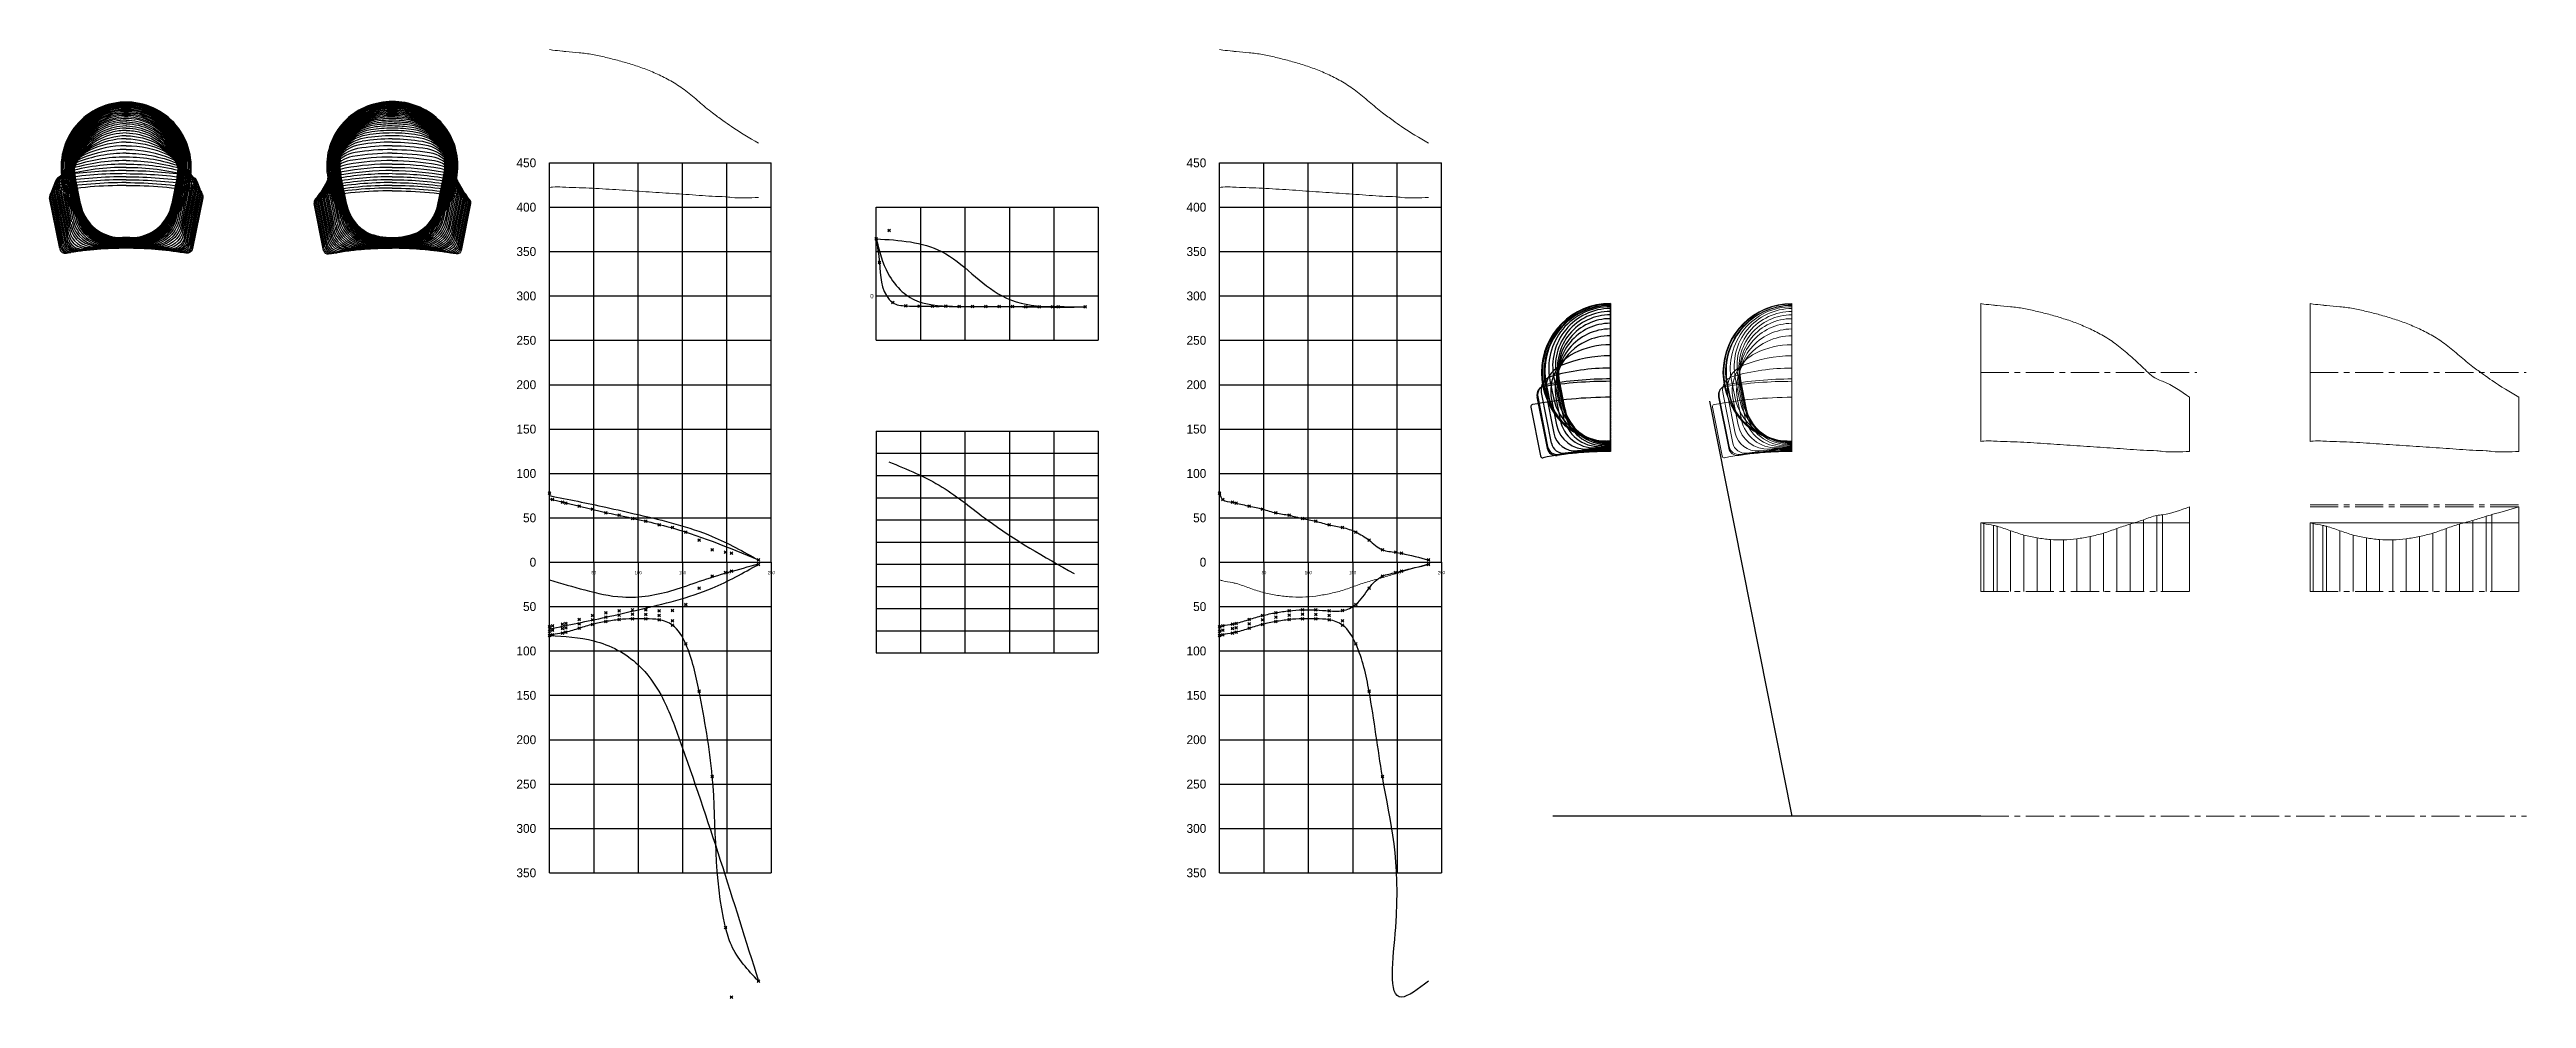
# Model space of a CAD drawing. Header units: millimetres. Extents: x -386 to 2406, y -435 to 634.
import ezdxf
from ezdxf.enums import TextEntityAlignment as Align

# ---------------------------------------------------------------- set-up
doc = ezdxf.new("R2010")
doc.units = ezdxf.units.MM
doc.header["$PDMODE"] = 35
doc.header["$PDSIZE"] = 1.5
doc.linetypes.add('CENTER', pattern=[50.8, 31.75, -6.35, 6.35, -6.35])
doc.linetypes.add('PHANTOM', pattern=[2.5, 1.25, -0.25, 0.25, -0.25, 0.25, -0.25])
for name, color, linetype in [('1', 7, 'Continuous'), ('kr_bot', 7, 'Continuous'), ('r_kb', 4, 'Continuous'), ('r_kt', 2, 'Continuous'), ('r_top', 1, 'Continuous')]:
    doc.layers.add(name, color=color, linetype=linetype)

msp = doc.modelspace()

# ---------------------------------------------------------------- texts
for s, p in [('450', (162.2, 506.8)), ('450', (917.5, 506.8)), ('400', (162.2, 456.8)), ('400', (917.5, 456.8)), ('350', (162.2, 406.8)), ('350', (917.5, 406.8)), ('300', (162.2, 356.8)), ('300', (917.5, 356.8)), ('250', (162.2, 306.8)), ('250', (917.5, 306.8)), ('200', (162.2, 256.8)), ('200', (917.5, 256.8)), ('150', (162.2, 206.8)), ('150', (917.5, 206.8)), ('100', (162.2, 156.8)), ('100', (917.5, 156.8)), ('50', (162.2, 106.8)), ('50', (917.5, 106.8)), ('0', (162.2, 56.8)), ('0', (917.5, 56.8)), ('50', (162.2, 6.8)), ('50', (917.5, 6.8)), ('100', (162.2, -43.2)), ('100', (917.5, -43.2)), ('150', (162.2, -93.2)), ('150', (917.5, -93.2)), ('200', (162.2, -143.2)), ('200', (917.5, -143.2)), ('250', (162.2, -193.2)), ('250', (917.5, -193.2)), ('300', (162.2, -243.2)), ('300', (917.5, -243.2)), ('350', (162.2, -293.2)), ('350', (917.5, -293.2))]:
    msp.add_text(s, height=10).set_placement(p, align=Align.MIDDLE_RIGHT)
msp.add_text('0', height=5).set_placement((538.7, 354.1))
for s, p in [('50', (227.2, 46.8)), ('100', (277.2, 46.8)), ('150', (327.2, 46.8)), ('200', (377.2, 46.8)), ('250', (427.2, 46.8)), ('50', (982.5, 46.8)), ('100', (1032.5, 46.8)), ('150', (1082.5, 46.8)), ('200', (1132.5, 46.8)), ('250', (1182.5, 46.8))]:
    msp.add_text(s, height=3.5).set_placement(p, align=Align.TOP_CENTER)

# ---------------------------------------------------------------- linework, layer by layer
for p, q in [((177.2, 506.8), (427.2, 506.8)), ((177.2, -293.2), (177.2, 506.8)), ((227.2, 56.8), (227.2, 506.8)), ((277.2, 56.8), (277.2, 506.8)), ((327.2, 56.8), (327.2, 506.8)), ((377.2, 56.8), (377.2, 506.8)), ((427.2, 56.8), (427.2, 506.8)), ((932.5, -293.2), (932.5, 506.8)), ((932.5, 506.8), (1182.5, 506.8)), ((982.5, 56.8), (982.5, 506.8)), ((1032.5, 56.8), (1032.5, 506.8)), ((1082.5, 56.8), (1082.5, 506.8)), ((1132.5, 56.8), (1132.5, 506.8)), ((1182.5, 56.8), (1182.5, 506.8)), ((177.2, 456.8), (427.2, 456.8)), ((545.5, 456.8), (795.5, 456.8)), ((545.5, 306.8), (545.5, 456.8)), ((595.5, 456.8), (595.5, 306.8)), ((645.5, 456.8), (645.5, 306.8)), ((695.5, 456.8), (695.5, 306.8)), ((745.5, 456.8), (745.5, 306.8)), ((795.5, 456.8), (795.5, 306.8)), ((932.5, 456.8), (1182.5, 456.8)), ((177.2, 406.8), (427.2, 406.8)), ((545.5, 406.8), (795.5, 406.8)), ((932.5, 406.8), (1182.5, 406.8)), ((177.2, 356.8), (427.2, 356.8)), ((545.5, 356.8), (795.5, 356.8)), ((932.5, 356.8), (1182.5, 356.8)), ((177.2, 306.8), (427.2, 306.8)), ((545.5, 306.8), (795.5, 306.8)), ((932.5, 306.8), (1182.5, 306.8)), ((177.2, 256.8), (427.2, 256.8)), ((932.5, 256.8), (1182.5, 256.8)), ((1484.6, 238.2), (1577.6, -229.4)), ((177.2, 206.8), (427.2, 206.8)), ((545.5, 204.5), (795.5, 204.5)), ((545.5, 204.5), (545.5, -45.5)), ((595.5, 204.5), (595.5, -45.5)), ((645.5, 204.5), (645.5, -45.5)), ((695.5, 204.5), (695.5, -45.5)), ((745.5, 204.5), (745.5, -45.5)), ((795.5, 204.5), (795.5, -45.5)), ((932.5, 206.8), (1182.5, 206.8)), ((545.5, 179.5), (795.5, 179.5)), ((177.2, 156.8), (427.2, 156.8)), ((545.5, 154.5), (795.5, 154.5)), ((932.5, 156.8), (1182.5, 156.8)), ((545.5, 129.5), (795.5, 129.5)), ((177.2, 106.8), (427.2, 106.8)), ((545.5, 104.5), (795.5, 104.5)), ((932.5, 106.8), (1182.5, 106.8)), ((177.2, 56.8), (427.2, 56.8)), ((227.2, 56.8), (227.2, -293.2)), ((277.2, 56.8), (277.2, -293.2)), ((327.2, 56.8), (327.2, -293.2)), ((377.2, 56.8), (377.2, -293.2)), ((427.2, 56.8), (427.2, -293.2)), ((545.5, 79.5), (795.5, 79.5)), ((932.5, 56.8), (1182.5, 56.8)), ((982.5, 56.8), (982.5, -293.2)), ((1032.5, 56.8), (1032.5, -293.2)), ((1082.5, 56.8), (1082.5, -293.2)), ((1132.5, 56.8), (1132.5, -293.2)), ((1182.5, 56.8), (1182.5, -293.2)), ((545.5, 54.5), (795.5, 54.5)), ((545.5, 29.5), (795.5, 29.5)), ((177.2, 6.8), (427.2, 6.8)), ((545.5, 4.5), (795.5, 4.5)), ((932.5, 6.8), (1182.5, 6.8)), ((545.5, -20.5), (795.5, -20.5)), ((177.2, -43.2), (427.2, -43.2)), ((545.5, -45.5), (795.5, -45.5)), ((932.5, -43.2), (1182.5, -43.2)), ((177.2, -93.2), (427.2, -93.2)), ((932.5, -93.2), (1182.5, -93.2)), ((177.2, -143.2), (427.2, -143.2)), ((932.5, -143.2), (1182.5, -143.2)), ((177.2, -193.2), (427.2, -193.2)), ((932.5, -193.2), (1182.5, -193.2)), ((177.2, -243.2), (427.2, -243.2)), ((932.5, -243.2), (1182.5, -243.2)), ((1790.4, -229.4), (1308, -229.4)), ((177.2, -293.2), (427.2, -293.2)), ((932.5, -293.2), (1182.5, -293.2))]:
    msp.add_line(p, q)
at = {"color": 2, "linetype": 'Continuous', "lineweight": 0}
for p, q in [((1790.4, 192.9), (1790.4, 348.2)), ((2161.6, 192.9), (2161.6, 348.2)), ((2025.9, 181.6), (2025.9, 242.6)), ((2397.1, 181.6), (2397.1, 242.6)), ((2025.9, 23.7), (2025.9, 119.3)), ((2397.1, 23.7), (2397.1, 119.3)), ((1790.4, 101.3), (2025.9, 101.3)), ((1790.4, 23.7), (1790.4, 101.3)), ((1793.9, 23.7), (1793.9, 100.3)), ((1804.9, 23.7), (1804.9, 98.3)), ((1808.9, 23.7), (1808.9, 97.3)), ((1823.9, 23.7), (1823.9, 92.3)), ((1838.9, 23.7), (1838.9, 87.4)), ((1853.9, 23.7), (1853.9, 84.2)), ((1913.9, 23.7), (1913.9, 85.8)), ((1928.9, 23.7), (1928.9, 89.5)), ((1943.9, 23.7), (1943.9, 94.8)), ((1958.9, 23.7), (1958.9, 99.7)), ((1973.9, 23.7), (1973.9, 104.6)), ((1988.9, 23.7), (1988.9, 109.4)), ((1995.4, 23.7), (1995.4, 110.2)), ((2161.6, 101.3), (2397.1, 101.3)), ((2161.6, 23.7), (2161.6, 101.3)), ((2165.1, 23.7), (2165.1, 100.3)), ((2176.1, 23.7), (2176.1, 98.3)), ((2180.1, 23.7), (2180.1, 97.3)), ((2195.1, 23.7), (2195.1, 92.3)), ((2210.1, 23.7), (2210.1, 87.4)), ((2225.1, 23.7), (2225.1, 84.2)), ((2285.1, 23.7), (2285.1, 85.8)), ((2300.1, 23.7), (2300.1, 89.5)), ((2315.1, 23.7), (2315.1, 94.8)), ((2330.1, 23.7), (2330.1, 99.7)), ((2345.1, 23.7), (2345.1, 103.9)), ((2360.1, 23.7), (2360.1, 108.5)), ((2366.6, 23.7), (2366.6, 110.4)), ((1868.9, 23.7), (1868.9, 82.4)), ((1883.9, 23.7), (1883.9, 82)), ((1898.9, 23.7), (1898.9, 83.2)), ((2240.1, 23.7), (2240.1, 82.4)), ((2255.1, 23.7), (2255.1, 82)), ((2270.1, 23.7), (2270.1, 83.2))]:
    msp.add_line(p, q, dxfattribs=at)
at = {"color": 2, "linetype": 'Continuous', "lineweight": 0, "extrusion": (1, 0, 2.22045e-16)}
msp.add_line((1577.6, 270.6), (1577.6, 270.6, -223.1), dxfattribs=at)
at = {"color": 4, "linetype": 'CENTER', "lineweight": 0}
for p, q in [((1790.4, 270.6), (2033.9, 270.6)), ((2161.6, 270.6), (2405.2, 270.6)), ((2161.6, 121.3), (2397.1, 121.3)), ((2161.6, 119.3), (2397.1, 119.3)), ((1790.4, 23.7), (2025.9, 23.7)), ((2161.6, 23.7), (2397.1, 23.7)), ((1790.4, -229.4), (2405.6, -229.4))]:
    msp.add_line(p, q, dxfattribs=at)
at = {"color": 1, "linetype": 'Continuous', "lineweight": 0}
for points in [[(177.2, 634.4), (180.7, 633.9), (191.7, 632.6), (195.7, 632.2), (210.7, 630.9), (225.7, 628.8), (240.7, 625.6), (255.7, 621.8), (270.7, 617.4), (285.7, 612.2), (300.7, 605.8), (315.7, 598), (330.7, 588), (345.7, 575.6), (360.8, 563.2), (372.7, 554.5), (382.4, 547.7), (412.7, 528.8)], [(932.5, 634.4), (936, 633.9), (947, 632.6), (951, 632.2), (966, 630.9), (981, 628.8), (996, 625.6), (1011, 621.8), (1026, 617.4), (1041, 612.2), (1056, 605.8), (1071, 598), (1086, 588), (1101, 575.6), (1116.1, 563.2), (1128, 554.5), (1137.7, 547.7), (1168, 528.8)]]:
    msp.add_spline(points, degree=3, dxfattribs=at)
at = {"color": 6, "linetype": 'Continuous', "lineweight": 0}
for points in [[(177.2, 479.1), (180.7, 479.5), (191.7, 479.5), (195.7, 479.3), (210.7, 478.8), (225.7, 478.1), (240.7, 477.3), (255.7, 476.3), (270.7, 475.3), (285.7, 474.2), (300.7, 473.2), (315.7, 472.2), (330.7, 471.2), (345.7, 470.1), (360.7, 469.1), (375.7, 468.5), (382.2, 467.8), (412.7, 467.8)], [(932.5, 479.1), (936, 479.5), (947, 479.5), (951, 479.3), (966, 478.8), (981, 478.1), (996, 477.3), (1011, 476.3), (1026, 475.3), (1041, 474.2), (1056, 473.2), (1071, 472.2), (1086, 471.2), (1101, 470.1), (1116, 469.1), (1131, 468.5), (1137.5, 467.8), (1168, 467.8)]]:
    msp.add_spline(points, degree=3, dxfattribs=at)
for points in [[(545.5, 421.2), (619.2, 406.8), (687.3, 356.8), (781, 344.6)], [(559.6, 169.9), (619.9, 141.4), (670.5, 104.5), (768.4, 44.1)]]:
    msp.add_spline(points, degree=3)
at = {"linetype": 'Continuous', "lineweight": 0}
for points in [[(1577.6, 348.2), (1577.6, 347.7, -3.5), (1577.6, 346.4, -14.5), (1577.6, 346, -18.5), (1577.6, 344.7, -33.5), (1577.6, 342.6, -48.5), (1577.6, 339.4, -63.5), (1577.6, 335.6, -78.5), (1577.6, 331.2, -93.5), (1577.6, 326, -108.5), (1577.6, 319.6, -123.5), (1577.6, 311.8, -138.5), (1577.6, 301.8, -153.5), (1577.6, 289.4, -168.5), (1577.6, 275.5, -183.5), (1577.6, 263.3, -198.5), (1577.6, 260.6, -205), (1577.6, 242.6, -235.5)], [(1790.4, 348.2), (1793.9, 347.7), (1804.9, 346.4), (1808.9, 346), (1823.9, 344.7), (1838.9, 342.6), (1853.9, 339.4), (1868.9, 335.6), (1883.9, 331.2), (1898.9, 326), (1913.9, 319.6), (1928.9, 311.8), (1943.9, 301.8), (1958.9, 289.4), (1973.9, 275.5), (1988.9, 263.3), (1995.4, 260.6), (2025.9, 242.6)], [(2161.6, 348.2), (2165.1, 347.7), (2176.1, 346.4), (2180.1, 346), (2195.1, 344.7), (2210.1, 342.6), (2225.1, 339.4), (2240.1, 335.6), (2255.1, 331.2), (2270.1, 326), (2285.1, 319.6), (2300.1, 311.8), (2315.1, 301.8), (2330.1, 289.4), (2345.2, 277), (2357.1, 268.4), (2366.8, 261.5), (2397.1, 242.6)], [(1577.6, 192.9), (1577.6, 193.3, -3.5), (1577.6, 193.3, -14.5), (1577.6, 193.1, -18.5), (1577.6, 192.6, -33.5), (1577.6, 191.9, -48.5), (1577.6, 191.1, -63.5), (1577.6, 190.1, -78.5), (1577.6, 189.1, -93.5), (1577.6, 188, -108.5), (1577.6, 187, -123.5), (1577.6, 186, -138.5), (1577.6, 185, -153.5), (1577.6, 183.9, -168.5), (1577.6, 182.9, -183.5), (1577.6, 182.3, -198.5), (1577.6, 181.6, -205), (1577.6, 181.6, -235.5)], [(1790.4, 192.9), (1793.9, 193.3), (1804.9, 193.3), (1808.9, 193.1), (1823.9, 192.6), (1838.9, 191.9), (1853.9, 191.1), (1868.9, 190.1), (1883.9, 189.1), (1898.9, 188), (1913.9, 187), (1928.9, 186), (1943.9, 185), (1958.9, 183.9), (1973.9, 182.9), (1988.9, 182.3), (1995.4, 181.6), (2025.9, 181.6)], [(2161.6, 192.9), (2165.1, 193.3), (2176.1, 193.3), (2180.1, 193.1), (2195.1, 192.6), (2210.1, 191.9), (2225.1, 191.1), (2240.1, 190.1), (2255.1, 189.1), (2270.1, 188), (2285.1, 187), (2300.1, 186), (2315.1, 185), (2330.1, 183.9), (2345.1, 182.9), (2360.1, 182.3), (2366.6, 181.6), (2397.1, 181.6)], [(1790.4, 101.3), (1793.9, 100.3), (1804.9, 98.3), (1808.9, 97.3), (1823.9, 92.3), (1838.9, 87.4), (1853.9, 84.2), (1868.9, 82.4), (1883.9, 82), (1898.9, 83.2), (1913.9, 85.8), (1928.9, 89.5), (1943.9, 94.8), (1958.9, 99.7), (1973.9, 104.6), (1988.9, 109.4), (1995.4, 110.2), (2025.9, 119.3)], [(2161.6, 101.3), (2165.1, 100.3), (2176.1, 98.3), (2180.1, 97.3), (2195.1, 92.3), (2210.1, 87.4), (2225.1, 84.2), (2240.1, 82.4), (2255.1, 82), (2270.1, 83.2), (2285.1, 85.8), (2300.1, 89.5), (2315.1, 94.8), (2330.1, 99.7), (2345.1, 103.9), (2360.1, 108.5), (2366.6, 110.4), (2397.1, 119.3)]]:
    msp.add_spline(points, degree=3, dxfattribs=at)
at = {"color": 3, "linetype": 'Continuous', "lineweight": 0}
msp.add_spline([(932.5, 36.8), (936, 35.8), (947, 33.8), (951, 32.8), (966, 27.8), (981, 22.9), (996, 19.7), (1011, 17.9), (1026, 17.5), (1041, 18.7), (1056, 21.3), (1071, 25), (1086, 30.3), (1101, 35.2), (1116, 39.4), (1131, 44), (1137.5, 45.9), (1168, 54.8)], degree=3, dxfattribs=at)
at = {"layer": '1', "color": 4, "linetype": 'PHANTOM'}
for p, q in [((1373, 348.2), (1373, 192.9)), ((1373, 193.3, -3.5), (1373, 347.7, -3.5)), ((1373, 193.3, -14.5), (1373, 346.4, -14.5)), ((1373, 193.1, -18.5), (1373, 346, -18.5)), ((1373, 192.6, -33.5), (1373, 344.7, -33.5)), ((1373, 191.9, -48.5), (1373, 342.6, -48.5)), ((1373, 191.1, -63.5), (1373, 339.4, -63.5)), ((1373, 190.1, -78.5), (1373, 335.6, -78.5)), ((1373, 189.1, -93.5), (1373, 331.2, -93.5)), ((1373, 188, -108.5), (1373, 326, -108.5)), ((1373, 187, -123.5), (1373, 319.6, -123.5)), ((1373, 186, -138.5), (1373, 311.8, -138.5)), ((1373, 185, -153.5), (1373, 301.8, -153.5)), ((1373, 183.9, -168.5), (1373, 289.4, -168.5)), ((1373, 182.9, -183.5), (1373, 275.5, -183.5)), ((1373, 182.3, -198.5), (1373, 263.3, -198.5)), ((1373, 181.6, -205), (1373, 260.6, -205)), ((1373, 181.6, -235.5), (1373, 242.6, -235.5))]:
    msp.add_line(p, q, dxfattribs=at)
at = {"layer": '1', "color": 7, "linetype": 'PHANTOM', "lineweight": 0}
for p, q in [((1577.6, 348.2), (1577.6, 192.9)), ((1577.6, 193.3, -3.5), (1577.6, 347.7, -3.5)), ((1577.6, 193.3, -14.5), (1577.6, 346.4, -14.5)), ((1577.6, 193.1, -18.5), (1577.6, 346, -18.5)), ((1577.6, 192.6, -33.5), (1577.6, 344.7, -33.5)), ((1577.6, 191.9, -48.5), (1577.6, 342.6, -48.5))]:
    msp.add_line(p, q, dxfattribs=at)
at = {"layer": '1', "color": 4, "linetype": 'PHANTOM', "lineweight": 0}
for p, q in [((1577.6, 191.1, -63.5), (1577.6, 339.4, -63.5)), ((1577.6, 190.1, -78.5), (1577.6, 335.6, -78.5)), ((1577.6, 189.1, -93.5), (1577.6, 331.2, -93.5)), ((1577.6, 188, -108.5), (1577.6, 326, -108.5)), ((1577.6, 187, -123.5), (1577.6, 319.6, -123.5)), ((1577.6, 186, -138.5), (1577.6, 311.8, -138.5)), ((1577.6, 185, -153.5), (1577.6, 301.8, -153.5)), ((1577.6, 183.9, -168.5), (1577.6, 289.4, -168.5)), ((1577.6, 182.9, -183.5), (1577.6, 275.5, -183.5)), ((1577.6, 182.3, -198.5), (1577.6, 270.6, -198.5)), ((1577.6, 181.6, -205), (1577.6, 270.6, -205)), ((1577.6, 181.6, -235.5), (1577.6, 270.6, -235.5))]:
    msp.add_line(p, q, dxfattribs=at)
at = {"layer": '1', "color": 2, "linetype": 'Continuous'}
for p, q in [((1297.8, 256.1, -3.5), (1298.9, 250.4, -3.5)), ((1299.5, 257.6, -14.5), (1301.3, 248.1, -14.5)), ((1300.5, 257.8, -18.5), (1302.7, 246.9, -18.5)), ((1304.8, 261.6, -33.5), (1308.5, 243.5, -33.5)), ((1309.2, 264.8, -48.5), (1314.1, 240, -48.5)), ((1312.3, 265.5, -63.5), (1318.2, 235.9, -63.5)), ((1314.4, 264.3, -78.5), (1320.7, 232.7, -78.5)), ((1315.3, 255.8, -108.5), (1321.4, 225.1, -108.5)), ((1315.4, 261.1, -93.5), (1321.8, 229, -93.5)), ((1283.3, 231.5, -235.5), (1294.2, 176.6, -235.5)), ((1290.2, 243.1, -205), (1301.8, 185.2, -205)), ((1291.1, 243.1, -198.5), (1302.2, 187.1, -198.5)), ((1295.1, 247.9, -183.5), (1306.4, 190.9, -183.5)), ((1300.5, 245.8, -168.5), (1309.2, 202.2, -168.5)), ((1306.6, 240.2, -153.5), (1312.3, 211.5, -153.5)), ((1311.8, 240.3, -138.5), (1316.2, 217.4, -138.5)), ((1314.3, 247.8, -123.5), (1319.7, 221, -123.5))]:
    msp.add_line(p, q, dxfattribs=at)
at = {"layer": '1', "color": 7, "linetype": 'Continuous', "lineweight": 0}
for p, q in [((1502.4, 256.1, -3.5), (1503.5, 250.4, -3.5)), ((1504.2, 257.6, -14.5), (1506, 248.1, -14.5)), ((1505.1, 257.8, -18.5), (1507.3, 246.9, -18.5)), ((1509.5, 261.6, -33.5), (1513.1, 243.5, -33.5))]:
    msp.add_line(p, q, dxfattribs=at)
at = {"layer": '1', "color": 2, "linetype": 'Continuous', "lineweight": 0}
for p, q in [((1513.8, 264.8, -48.5), (1518.7, 240, -48.5)), ((1516.9, 265.5, -63.5), (1522.8, 235.9, -63.5)), ((1519.1, 264.3, -78.5), (1525.4, 232.7, -78.5)), ((1520, 255.8, -108.5), (1526.1, 225.1, -108.5)), ((1520.1, 261.1, -93.5), (1526.4, 229, -93.5)), ((1488, 231.5, -235.5), (1498.9, 176.6, -235.5)), ((1494.9, 243.1, -205), (1506.4, 185.2, -205)), ((1495.7, 243.1, -198.5), (1506.9, 187.1, -198.5)), ((1499.7, 247.9, -183.5), (1511.1, 190.9, -183.5)), ((1505.1, 245.8, -168.5), (1513.8, 202.2, -168.5)), ((1511.2, 240.2, -153.5), (1517, 211.5, -153.5)), ((1516.4, 240.3, -138.5), (1520.9, 217.4, -138.5)), ((1518.9, 247.8, -123.5), (1524.4, 221, -123.5))]:
    msp.add_line(p, q, dxfattribs=at)
at = {"layer": '1', "color": 133, "linetype": 'Continuous'}
for centre, radius, start, end in [((1373, 270.6), 77.7, 90, 270), ((1373, 271, -3.5), 76.7, 90, 191.2056), ((1373, 271.6, -14.5), 74.8, 90, 190.7985), ((1373, 272.1, -18.5), 73.9, 90, 191.2056), ((1373, 275.2, -33.5), 69.5, 90, 191.2902), ((1373, 277.5, -48.5), 65.1, 90, 191.2987), ((1373, 277.5, -63.5), 61.9, 90, 191.2109), ((1373, 275.9, -78.5), 59.7, 90, 191.2307), ((1373, 259.7, -123.5), 59.9, 90, 191.4648), ((1373, 267.2, -108.5), 58.8, 90, 191.2613), ((1373, 272.5, -93.5), 58.7, 90, 191.2254), ((1373, 245.8, -138.5), 66, 90, 114.953), ((1353.4, 249.6, -153.5), 47.7, 116.3317, 191.3205), ((1370.3, 251.6, -138.5), 59.6, 114.953, 190.9493), ((1373, 144, -168.5), 145.4, 90, 112.1641), ((1373, 209.8, -153.5), 92, 90, 116.3317), ((1300.1, 245.1, -205), 10, 98.7416, 191.2765), ((1302.6, 245.4, -198.5), 11.7, 100.1467, 191.2522), ((1310.5, 251, -183.5), 15.7, 106.0895, 191.2767), ((1373, -229.4, -205), 490, 90, 98.7416), ((1329.2, 251.6, -168.5), 29.3, 112.1641, 191.2973), ((1373, -148.3, -198.5), 411.6, 90, 100.1467), ((1373, 34.1, -183.5), 241.4, 90, 106.0895), ((1285.8, 232, -235.5), 2.5, 100.7037, 191.2233), ((1373, -229.4, -235.5), 472, 90, 100.7037), ((1368.2, 264.1, -3.5), 70.6, 191.2056, 265.4695), ((1367.8, 260.7, -14.5), 67.6, 190.7985, 274.4542), ((1368.1, 259.8, -18.5), 66.7, 191.2056, 270.3798), ((1370.5, 255.8, -33.5), 63.2, 191.2902, 270.286), ((1372.8, 251.7, -48.5), 59.8, 191.2987, 270.0288), ((1372.6, 246.6, -63.5), 55.5, 191.2109, 270.0472), ((1372.6, 243, -78.5), 52.9, 191.2307, 270.0477), ((1366.7, 234.1, -108.5), 46.1, 191.2613, 270.773), ((1370.4, 238.6, -93.5), 49.5, 191.2254, 270.3191), ((1333.6, 207.1, -168.5), 24.9, 191.2973, 275.1293), ((1345.7, 218.2, -153.5), 34, 191.3205, 273.4583), ((1354.7, 224.9, -138.5), 39.2, 190.9493, 272.2775), ((1361.4, 229.4, -123.5), 42.5, 191.4648, 271.4279), ((1296.7, 177, -235.5), 2.5, 191.2233, 280.6333), ((1373, -229.4, -235.5), 411, 90, 100.6333), ((1311.6, 187.1, -205), 10, 191.2765, 278.3861), ((1313.2, 189.3, -198.5), 11.2, 191.2522, 278.1253), ((1320.2, 193.7, -183.5), 14, 191.2767, 277.1047), ((1373, -229.4, -205), 411, 90, 98.3861), ((1373, -229.6, -198.5), 411.9, 90, 98.1253), ((1373, -230.4, -183.5), 413.3, 90, 97.1047), ((1373, -231.9, -168.5), 415.8, 90, 95.1293), ((1373, -234.4, -153.5), 419.4, 90, 93.4583), ((1373, -235.3, -138.5), 421.3, 90, 92.2775), ((1373, -236, -123.5), 423, 90, 91.4279), ((1373, 325.3, -3.5), 132, 265.4695, 270), ((1373, -236.6, -108.5), 424.6, 90, 90.773), ((1373, -479.5, -18.5), 672.6, 90, 90.3798), ((1373, -237.2, -93.5), 426.3, 90, 90.3191), ((1373, -255.1, -33.5), 447.7, 90, 90.286), ((1373, -238.6, -63.5), 429.7, 90, 90.0472), ((1373, -237.9, -78.5), 428, 90, 90.0477), ((1373, -246, -48.5), 437.9, 90, 90.0288)]:
    msp.add_arc(centre, radius, start, end, dxfattribs=at)
at = {"layer": '1', "color": 1, "linetype": 'Continuous', "lineweight": 0}
msp.add_arc((1577.6, 270.6), 77.7, 90, 270, dxfattribs=at)
at = {"layer": '1', "color": 133, "linetype": 'Continuous', "lineweight": 0}
for centre, radius, start, end in [((1577.6, 271, -3.5), 76.7, 90, 191.2056), ((1577.6, 271.6, -14.5), 74.8, 90, 190.7985), ((1577.6, 272.1, -18.5), 73.9, 90, 191.2056), ((1577.6, 275.2, -33.5), 69.5, 90, 191.2902), ((1577.6, 277.5, -48.5), 65.1, 90, 191.2987), ((1577.6, 277.5, -63.5), 61.9, 90, 191.2109), ((1577.6, 275.9, -78.5), 59.7, 90, 191.2307), ((1577.6, 259.7, -123.5), 59.9, 90, 191.4648), ((1577.6, 267.2, -108.5), 58.8, 90, 191.2613), ((1577.6, 272.5, -93.5), 58.7, 90, 191.2254), ((1577.6, 245.8, -138.5), 66, 90, 114.953), ((1558, 249.6, -153.5), 47.7, 116.3317, 191.3205), ((1574.9, 251.6, -138.5), 59.6, 114.953, 190.9493), ((1577.6, 144, -168.5), 145.4, 90, 112.1641), ((1577.6, 209.8, -153.5), 92, 90, 116.3317), ((1504.7, 245.1, -205), 10, 98.7416, 191.2765), ((1507.2, 245.4, -198.5), 11.7, 100.1467, 191.2522), ((1515.1, 251, -183.5), 15.7, 106.0895, 191.2767), ((1577.6, -229.4, -205), 490, 90, 98.7416), ((1533.8, 251.6, -168.5), 29.3, 112.1641, 191.2973), ((1577.6, -148.3, -198.5), 411.6, 90, 100.1467), ((1577.6, 34.1, -183.5), 241.4, 90, 106.0895), ((1490.4, 232, -235.5), 2.5, 100.7037, 191.2233), ((1577.6, -229.4, -235.5), 472, 90, 100.7037), ((1572.8, 264.1, -3.5), 70.6, 191.2056, 265.4695), ((1572.4, 260.7, -14.5), 67.6, 190.7985, 274.4542), ((1572.7, 259.8, -18.5), 66.7, 191.2056, 270.3798), ((1575.1, 255.8, -33.5), 63.2, 191.2902, 270.286), ((1577.4, 251.7, -48.5), 59.8, 191.2987, 270.0288), ((1577.2, 246.6, -63.5), 55.5, 191.2109, 270.0472), ((1577.2, 243, -78.5), 52.9, 191.2307, 270.0477), ((1571.3, 234.1, -108.5), 46.1, 191.2613, 270.773), ((1575, 238.6, -93.5), 49.5, 191.2254, 270.3191), ((1538.2, 207.1, -168.5), 24.9, 191.2973, 275.1293), ((1550.3, 218.2, -153.5), 34, 191.3205, 273.4583), ((1559.3, 224.9, -138.5), 39.2, 190.9493, 272.2775), ((1566, 229.4, -123.5), 42.5, 191.4648, 271.4279), ((1501.3, 177, -235.5), 2.5, 191.2233, 280.6333), ((1577.6, -229.4, -235.5), 411, 90, 100.6333), ((1516.2, 187.1, -205), 10, 191.2765, 278.3861), ((1517.8, 189.3, -198.5), 11.2, 191.2522, 278.1253), ((1524.8, 193.7, -183.5), 14, 191.2767, 277.1047), ((1577.6, -229.4, -205), 411, 90, 98.3861), ((1577.6, -229.6, -198.5), 411.9, 90, 98.1253), ((1577.6, -230.4, -183.5), 413.3, 90, 97.1047), ((1577.6, -231.9, -168.5), 415.8, 90, 95.1293), ((1577.6, -234.4, -153.5), 419.4, 90, 93.4583), ((1577.6, -235.3, -138.5), 421.3, 90, 92.2775), ((1577.6, -236, -123.5), 423, 90, 91.4279), ((1577.6, 325.3, -3.5), 132, 265.4695, 270), ((1577.6, -236.6, -108.5), 424.6, 90, 90.773), ((1577.6, -479.5, -18.5), 672.6, 90, 90.3798), ((1577.6, -237.2, -93.5), 426.3, 90, 90.3191), ((1577.6, -255.1, -33.5), 447.7, 90, 90.286), ((1577.6, -238.6, -63.5), 429.7, 90, 90.0472), ((1577.6, -237.9, -78.5), 428, 90, 90.0477), ((1577.6, -246, -48.5), 437.9, 90, 90.0288)]:
    msp.add_arc(centre, radius, start, end, dxfattribs=at)
at = {"layer": '1', "color": 3, "linetype": 'Continuous'}
for points, knots in [([(1373, 348.2), (1373, 348.1, -1.2), (1373, 347.4, -6), (1373, 346.7, -12.2), (1373, 345.7, -22.2), (1373, 344.9, -33.5), (1373, 342.8, -48.6), (1373, 339.5, -63.6), (1373, 335.7, -78.6), (1373, 331.3, -93.6), (1373, 326.2, -108.7), (1373, 319.7, -123.8), (1373, 312, -139), (1373, 301.8, -154.1), (1373, 289.3, -168.9), (1373, 276, -183.2), (1373, 264.6, -194.6), (1373, 261.4, -202.7), (1373, 260.6, -205)], [0, 0, 0, 0, 0.01546, 0.063897, 0.081476, 0.147315, 0.213548, 0.280617, 0.348283, 0.41664, 0.486063, 0.557377, 0.631308, 0.710142, 0.795246, 0.884672, 0.969222, 1, 1, 1, 1]), ([(1373, 192.9), (1373, 193.1, -1.2), (1373, 193.7, -6), (1373, 193.5, -12.2), (1373, 192.9, -22.2), (1373, 192.7, -33.5), (1373, 191.9, -48.5), (1373, 191.2, -63.5), (1373, 190.1, -78.5), (1373, 189.2, -93.5), (1373, 188, -108.5), (1373, 187.1, -123.5), (1373, 186, -138.5), (1373, 185.1, -153.5), (1373, 184, -168.5), (1373, 182.7, -183.5), (1373, 182.7, -195.7), (1373, 181.9, -202.8), (1373, 181.6, -205)], [0, 0, 0, 0, 0.017151, 0.070704, 0.090202, 0.163269, 0.236376, 0.309506, 0.382695, 0.455884, 0.529108, 0.602297, 0.675486, 0.748675, 0.821898, 0.895087, 0.968172, 1, 1, 1, 1])]:
    msp.add_open_spline(points, degree=3, knots=knots, dxfattribs=at)
at = {"layer": 'kr_bot'}
for points in [[(545.5, 421.2), (549, 394.6), (560, 352.9), (564, 349.3), (579, 345.6), (594, 345.3), (609, 345.1), (624, 345.1), (639, 345), (654, 345), (669, 344.9), (684, 344.9), (699, 344.8), (714, 344.7), (729, 344.7), (744, 344.6), (750.5, 344.6), (781, 344.6)], [(545.5, 421.2), (558.8, 381.9), (574.8, 361.6), (593.9, 350.2), (608.7, 346.9), (654, 345), (781, 344.6)]]:
    msp.add_spline(points, degree=3, dxfattribs=at)
for p in [(545.5, 421.2), (560, 430.7), (549, 394.6), (564, 349.3), (579, 345.6), (594, 345.3), (609, 345.1), (624, 345.1), (639, 345), (654, 345), (669, 344.9), (684, 344.9), (699, 344.8), (714, 344.7), (729, 344.7), (744, 344.6), (750.5, 344.6), (781, 344.6)]:
    msp.add_point(p, dxfattribs=at)
at = {"layer": 'r_kb'}
for points in [[(177.2, 131.8), (240.7, 118.7), (277.2, 110.4), (360.7, 85.8), (412.7, 59.3)], [(177.2, 128.1), (251.2, 110.5), (309.3, 97.2), (412.7, 59.3)], [(932.5, 134.4), (936, 127.4), (947, 124.4), (951, 123.5), (966, 120), (981, 116.6), (996, 112.3), (1011, 109.7), (1026, 106), (1041, 102.9), (1056, 98.8), (1071, 96), (1086, 90.8), (1101, 81.7), (1116, 70.8), (1131, 68), (1137.5, 66.8), (1168, 59.3)]]:
    msp.add_spline(points, degree=3, dxfattribs=at)
for p in [(177.2, 134.4), (180.7, 127.4), (191.7, 124.4), (195.7, 123.5), (210.7, 120), (225.7, 116.6), (240.7, 112.3), (932.5, 134.4), (936, 127.4), (947, 124.4), (951, 123.5), (966, 120), (981, 116.6), (996, 112.3), (255.7, 109.7), (270.7, 106), (285.7, 102.9), (300.7, 98.8), (315.7, 96), (330.7, 90.8), (1011, 109.7), (1026, 106), (1041, 102.9), (1056, 98.8), (1071, 96), (1086, 90.8), (345.7, 81.7), (360.7, 70.8), (375.7, 68), (382.2, 66.8), (412.7, 59.3), (1101, 81.7), (1116, 70.8), (1131, 68), (1137.5, 66.8), (1168, 59.3)]:
    msp.add_point(p, dxfattribs=at)
at = {"layer": 'r_kt'}
for points in [[(177.2, -18.3), (240.7, -5.1), (277.2, 3.2), (360.7, 27.7), (412.7, 54.3)], [(932.5, -15.9), (936, -14.9), (947, -13), (951, -12.1), (966, -7.7), (981, -3.3), (996, -0.1), (1011, 2.1), (1026, 3.1), (1041, 3), (1056, 1.9), (1071, 2.2), (1086, 9.1), (1101, 27.5), (1116, 41.1), (1131, 45.1), (1137.5, 46.8), (1168, 54.3)]]:
    msp.add_spline(points, degree=3, dxfattribs=at)
for p in [(345.7, 27.5), (360.7, 41.1), (375.7, 45.1), (382.2, 46.8), (412.7, 54.3), (1101, 27.5), (1116, 41.1), (1131, 45.1), (1137.5, 46.8), (1168, 54.3), (240.7, -0.1), (255.7, 2.1), (270.7, 3.1), (285.7, 3), (300.7, 1.9), (315.7, 2.2), (330.7, 9.1), (996, -0.1), (1011, 2.1), (1026, 3.1), (1041, 3), (1056, 1.9), (1071, 2.2), (1086, 9.1), (177.2, -15.9), (177.2, -20.9), (177.2, -25.9), (180.7, -14.9), (180.7, -19.9), (180.7, -24.9), (191.7, -13), (191.7, -18), (191.7, -23), (195.7, -12.1), (195.7, -17.1), (195.7, -22.1), (210.7, -7.7), (210.7, -12.7), (210.7, -17.7), (225.7, -3.3), (225.7, -8.3), (225.7, -13.3), (240.7, -5.1), (240.7, -10.1), (255.7, -2.9), (255.7, -7.9), (270.7, -1.9), (270.7, -6.9), (285.7, -2), (285.7, -7), (300.7, -3.1), (300.7, -8.1), (932.5, -15.9), (932.5, -20.9), (932.5, -25.9), (936, -14.9), (936, -19.9), (936, -24.9), (947, -13), (947, -18), (947, -23), (951, -12.1), (951, -17.1), (951, -22.1), (966, -7.7), (966, -12.7), (966, -17.7), (981, -3.3), (981, -8.3), (981, -13.3), (996, -5.1), (996, -10.1), (1011, -2.9), (1011, -7.9), (1026, -1.9), (1026, -6.9), (1041, -2), (1041, -7), (1056, -3.1), (1056, -8.1)]:
    msp.add_point(p, dxfattribs=at)
at = {"layer": 'r_top', "color": 3}
for p, q in [((-370.2, 416.2, 200), (-382, 475.7, 200)), ((-368.9, 417.5, 195), (-381, 478.1, 195)), ((-367.5, 418.4, 190), (-379.2, 477.2, 190)), ((-366.3, 419.8, 185), (-378, 478.8, 185)), ((-365.3, 422.3, 180), (-376.6, 479.1, 180)), ((-364.6, 426.1, 175), (-374.9, 477.9, 175)), ((-364, 430.4, 170), (-373.1, 475.9, 170)), ((-369.7, 475.9, 20), (-372, 487.5, 20)), ((-367.9, 474.7, 25), (-370.7, 488.7, 25)), ((-365.9, 473.6, 30), (-369.2, 490.1, 30)), ((-363.9, 472.6, 35), (-367.7, 491.5, 35)), ((-361.9, 471.5, 40), (-366.1, 492.7, 40)), ((-360, 470.4, 45), (-364.7, 493.7, 45)), ((-358.3, 469.1, 50), (-363.4, 494.4, 50)), ((-356.8, 467.6, 55), (-362.2, 494.8, 55)), ((-355.5, 466.1, 60), (-361.2, 494.9, 60)), ((-354.4, 464.9, 65), (-360.4, 494.8, 65)), ((-353.5, 463.8, 70), (-359.6, 494.6, 70)), ((-352.7, 462.9, 75), (-358.9, 494.1, 75)), ((-353.6, 449.7, 125), (-358.9, 476.6, 125)), ((-352.8, 451.1, 120), (-358.5, 479.5, 120)), ((-352.1, 461.8, 80), (-358.4, 493.5, 80)), ((-352.2, 452.6, 115), (-358.1, 482.1, 115)), ((-351.6, 460.5, 85), (-357.9, 492.6, 85)), ((-351.7, 454.1, 110), (-357.7, 484.5, 110)), ((-351.2, 459.1, 90), (-357.6, 491.4, 90)), ((-351, 457.8, 95), (-357.5, 490.1, 95)), ((-351.3, 455.4, 105), (-357.5, 486.6, 105)), ((-351.1, 456.6, 100), (-357.4, 488.5, 100)), ((-70.3, 477.9, 15), (-72.6, 489.6, 15)), ((-68.5, 476.4, 20), (-71.3, 490.3, 20)), ((-63.6, 437, 165), (-71.3, 475.8, 165)), ((-66.8, 475, 25), (-70, 491.2, 25)), ((-62.2, 439, 160), (-70, 478.2, 160)), ((-65.1, 473.8, 30), (-68.8, 492, 30)), ((-60.8, 440.9, 155), (-68.7, 480.6, 155)), ((-63.5, 472.6, 35), (-67.5, 492.8, 35)), ((-59.4, 442.8, 150), (-67.4, 482.8, 150)), ((-61.9, 471.4, 40), (-66.3, 493.4, 40)), ((-58.1, 444.5, 145), (-66.1, 484.7, 145)), ((-60.3, 470.1, 45), (-65.1, 493.9, 45)), ((-56.8, 446.1, 140), (-64.8, 486.4, 140)), ((-58.8, 468.9, 50), (-63.9, 494.3, 50)), ((-55.6, 447.7, 135), (-63.6, 487.9, 135)), ((-57.4, 467.7, 55), (-62.7, 494.6, 55)), ((-54.6, 449.2, 130), (-62.6, 489.2, 130)), ((-56, 466.5, 60), (-61.7, 494.8, 60)), ((-53.7, 450.6, 125), (-61.6, 490.3, 125)), ((-54.8, 465.3, 65), (-60.7, 494.9, 65)), ((-52.9, 451.9, 120), (-60.7, 491.4, 120)), ((-52.2, 453.2, 115), (-60, 492.3, 115)), ((-53.7, 464.1, 70), (-59.9, 495, 70)), ((-51.7, 454.4, 110), (-59.4, 493.1, 110)), ((-52.8, 462.8, 75), (-59.2, 495.1, 75)), ((-51.3, 455.6, 105), (-58.9, 493.7, 105)), ((-52.1, 461.6, 80), (-58.7, 495, 80)), ((-51.1, 456.9, 100), (-58.5, 494.2, 100)), ((-51.5, 460.4, 85), (-58.4, 495, 85)), ((-51.2, 459.3, 90), (-58.3, 494.8, 90)), ((-51.1, 458.1, 95), (-58.3, 494.5, 95)), ((-374.9, 410.1, 220), (-386.3, 467.2, 220)), ((-373.7, 411.5, 215), (-385.2, 469.3, 215)), ((-372.5, 413, 210), (-384.1, 471.4, 210)), ((-371.3, 414.6, 205), (-383.1, 473.5, 205)), ((-363.3, 434.3, 165), (-371.2, 473.9, 165)), ((-362.3, 437.5, 160), (-369.2, 472, 160)), ((-361.1, 440.2, 155), (-367.1, 470.2, 155)), ((-359.7, 442.6, 150), (-364.9, 468.6, 150)), ((-358.2, 444.6, 145), (-362.9, 468.1, 145)), ((-356.8, 446.2, 140), (-361.4, 469, 140)), ((-355.6, 447.5, 135), (-360.2, 471, 135)), ((-354.5, 448.6, 130), (-359.5, 473.7, 130)), ((-77.6, 408.1, 230), (-88.2, 461, 230)), ((-76.7, 410.1, 225), (-86.8, 461.1, 225)), ((-75.7, 412.1, 220), (-85.5, 461.3, 220)), ((-74.7, 414.3, 215), (-84.1, 461.6, 215)), ((-73.8, 416.6, 210), (-82.8, 462.1, 210)), ((-72.8, 419.1, 205), (-81.5, 462.8, 205)), ((-71.9, 421.7, 200), (-80.2, 463.7, 200)), ((-70.9, 424.1, 195), (-79, 464.7, 195)), ((-69.8, 426.3, 190), (-77.7, 465.9, 190)), ((-68.7, 428.4, 185), (-76.4, 467.3, 185)), ((-67.5, 430.5, 180), (-75.1, 469, 180)), ((-66.3, 432.7, 175), (-73.9, 471, 175)), ((-65, 434.9, 170), (-72.6, 473.3, 170))]:
    msp.add_line(p, q, dxfattribs=at)
at = {"layer": 'r_top', "color": 6}
for p, q in [((-242.5, 490.1, 95), (-249, 457.8, 95)), ((-242.6, 488.5, 100), (-248.9, 456.6, 100)), ((-242.4, 491.4, 90), (-248.8, 459.1, 90)), ((-242.5, 486.6, 105), (-248.7, 455.4, 105)), ((-242.1, 492.6, 85), (-248.4, 460.5, 85)), ((-241.6, 493.5, 80), (-247.9, 461.8, 80)), ((-241.1, 494.1, 75), (-247.3, 462.9, 75)), ((-240.4, 494.6, 70), (-246.5, 463.8, 70)), ((-239.6, 494.8, 65), (-245.6, 464.9, 65)), ((-238.8, 494.9, 60), (-244.5, 466.1, 60)), ((-237.8, 494.8, 55), (-243.2, 467.6, 55)), ((-236.6, 494.4, 50), (-241.7, 469.1, 50)), ((-235.3, 493.7, 45), (-240, 470.4, 45)), ((-233.9, 492.7, 40), (-238.1, 471.5, 40)), ((-232.3, 491.5, 35), (-236.1, 472.6, 35)), ((-230.8, 490.1, 30), (-234.1, 473.6, 30)), ((-229.3, 488.7, 25), (-232.1, 474.7, 25)), ((-228, 487.5, 20), (-230.3, 475.9, 20))]:
    msp.add_line(p, q, dxfattribs=at)
at = {"layer": 'r_top', "color": 7}
for p, q in [((56.8, 446.1, 140), (64.8, 486.4, 140)), ((58.1, 444.5, 145), (66.1, 484.7, 145))]:
    msp.add_line(p, q, dxfattribs=at)
for points, elevation in [([(0, 422.7, 0.090005), (27.7, 427.8, 0.259445), (70.3, 477.9), (72.6, 489.6, 0.421313), (14.3, 574.6, 0.04307), (0, 575.8)], 15), ([(0, 422.5, 0.06642), (20.8, 425.3, 0.284621), (68.5, 476.4), (71.3, 490.3, 0.434076), (10.8, 574.6, 0.032265), (0, 575.3)], 20), ([(0, 422.3, 0.049364), (15.7, 423.9, 0.303088), (66.8, 475), (70, 491.2, 0.443907), (8.1, 574.5, 0.024016), (0, 574.9)], 25), ([(0, 422.2, 0.036485), (11.7, 423, 0.31718), (65.1, 473.8), (68.8, 492, 0.451595), (6, 574.3, 0.017608), (0, 574.5)], 30), ([(0, 422, 0.02644), (8.6, 422.4, 0.32826), (63.5, 472.6), (67.5, 492.8, 0.457733), (4.3, 573.9, 0.012521), (0, 574)], 35), ([(0, 421.8, 0.018474), (6.1, 422, 0.337104), (61.9, 471.4), (66.3, 493.4, 0.462665), (2.9, 573.3, 0.008451), (0, 573.4)], 40), ([(0, 421.5, 0.012218), (4.1, 421.6, 0.344083), (60.3, 470.1), (65.1, 493.9, 0.466497), (1.9, 572.6, 0.005299), (0, 572.6)], 45), ([(0, 421.3, 0.00753), (2.6, 421.3, 0.349334), (58.8, 468.9), (63.9, 494.3, 0.469171), (1.1, 571.8, 0.003105), (0, 571.8)], 50), ([(0, 421, 0.004267), (1.5, 421, 0.353), (57.4, 467.7), (62.7, 494.6, 0.470638), (0.7, 570.8, 0.001904), (0, 570.8)], 55), ([(0, 420.8, 0.002254), (0.8, 420.8, 0.355265), (56, 466.5), (61.7, 494.8, 0.470864), (0.6, 569.7, 0.001718), (0, 569.7)], 60), ([(0, 420.5, 0.001308), (0.5, 420.5, 0.356331), (54.8, 465.3), (60.7, 494.9, 0.46989), (0.9, 568.5, 0.002515), (0, 568.5)], 65), ([(0, 420.1, 0.001253), (0.5, 420.1, 0.356393), (53.7, 464.1), (59.9, 495, 0.467846), (1.6, 567.3, 0.004192), (0, 567.3)], 70), ([(0, 419.8, 0.001924), (0.8, 419.8, 0.355637), (52.8, 462.8), (59.2, 495.1, 0.464919), (2.6, 565.9, 0.006596), (0, 566)], 75), ([(0, 419.4, 0.003136), (1.4, 419.5, 0.354272), (52.1, 461.6), (58.7, 495, 0.461289), (3.9, 564.6, 0.009584), (0, 564.6)], 80), ([(0, 419.1, 0.004693), (2.2, 419.1, 0.35252), (51.5, 460.4), (58.4, 495, 0.457128), (5.4, 563.1, 0.013022), (0, 563.2)], 85), ([(0, 418.8, 0.006333), (3.2, 418.8, 0.350679), (51.2, 459.3), (58.3, 494.8, 0.452676), (7.2, 561.5, 0.016711), (0, 561.7)], 90), ([(0, 418.4, 0.007808), (4.4, 418.5, 0.349023), (51.1, 458.1), (58.3, 494.5, 0.448184), (9.1, 559.8, 0.020446), (0, 560.2)], 95), ([(0, 418.1, 0.008946), (5.6, 418.2, 0.347747), (51.1, 456.9), (58.5, 494.2, 0.443868), (11.1, 558, 0.024048), (0, 558.5)], 100), ([(0, 417.7, 0.009644), (7, 417.8, 0.346965), (51.3, 455.6), (58.9, 493.7, 0.439894), (13.2, 556, 0.027375), (0, 556.8)], 105), ([(0, 417.3, 0.009844), (8.5, 417.5, 0.34674), (51.7, 454.4), (59.4, 493.1, 0.436343), (15.3, 553.9, 0.030357), (0, 554.9)], 110), ([(0, 417, 0.009522), (10, 417.2, 0.347101), (52.2, 453.2), (60, 492.3, 0.433265), (17.4, 551.7, 0.032948), (0, 552.8)], 115), ([(0, 416.7, 0.00868), (11.7, 416.9, 0.348045), (52.9, 451.9), (60.7, 491.4, 0.430671), (19.6, 549.3, 0.035137), (0, 550.7)], 120), ([(0, 416.4, 0.007348), (13.4, 416.5, 0.349539), (53.7, 450.6), (61.6, 490.3, 0.428566), (21.9, 546.7, 0.036916), (0, 548.3)], 125), ([(0, 416, 0.005574), (15.3, 416.2, 0.35153), (54.6, 449.2), (62.6, 489.2, 0.426951), (24.2, 544, 0.038283), (0, 545.9)], 130), ([(0, 415.7, 0.003423), (17.3, 415.8, 0.353949), (55.6, 447.7), (63.6, 487.9, 0.425812), (26.5, 541.1, 0.039248), (0, 543.2)], 135), ([(0, 533.8, -0.040661), (33.9, 531.1, -0.424147), (67.4, 482.8), (59.4, 442.8, -0.362928), (24.3, 414.5, 0.004533), (0, 414.7)], 150), ([(0, 530.1, -0.041028), (36.6, 527.1, -0.423714), (68.7, 480.6), (60.8, 440.9, -0.366286), (26.9, 413.9, 0.007498), (0, 414.3)], 155), ([(0, 526.1, -0.041364), (39.2, 522.8, -0.423319), (70, 478.2), (62.2, 439, -0.369751), (29.6, 413.4, 0.01055), (0, 414)], 160), ([(0, 521.8, -0.041669), (42, 518.3, -0.42296), (71.3, 475.8), (63.6, 437, -0.373268), (32.4, 412.7, 0.01364), (0, 413.6)], 165), ([(0, 517.6, -0.041955), (44.7, 513.8, -0.422624), (72.6, 473.3), (65, 434.9, -0.376778), (35.2, 412.1, 0.016718), (0, 413.2)], 170), ([(0, 513.4, -0.042233), (47.5, 509.3, -0.422296), (73.9, 471), (66.3, 432.7, -0.38023), (38, 411.3, 0.019739), (0, 412.8)], 175), ([(0, 509.3, -0.04253), (50.4, 505, -0.421947), (75.1, 469), (67.5, 430.5, -0.383597), (40.9, 410.7, 0.022678), (0, 412.5)], 180), ([(0, 505.4, -0.042866), (53.4, 500.8, -0.421552), (76.4, 467.3), (68.7, 428.4, -0.386857), (43.8, 410.1, 0.025519), (0, 412.3)], 185), ([(0, 501.7, -0.043242), (56.5, 496.8, -0.421111), (77.7, 465.9), (69.8, 426.3, -0.38999), (46.8, 409.5, 0.028243), (0, 412.2)], 190), ([(0, 498.1, -0.043633), (59.7, 492.9, -0.420651), (79, 464.7), (70.9, 424.1, -0.392958), (49.9, 408.9, 0.030819), (0, 412)], 195), ([(0, 494.6, -0.044025), (62.9, 489, -0.42019), (80.2, 463.7), (71.9, 421.7, -0.395729), (52.9, 408.1, 0.033219), (0, 411.6)], 200), ([(0, 491.1, -0.044419), (66.2, 485.2, -0.419728), (81.5, 462.8), (72.8, 419.1, -0.3983), (55.9, 407.1, 0.035444), (0, 411.1)], 205), ([(0, 487.7, -0.04482), (69.6, 481.5, -0.419257), (82.8, 462.1), (73.8, 416.6, -0.400717), (59, 406.2, 0.037531), (0, 410.7)], 210), ([(0, 484.5, -0.045221), (73.1, 477.9, -0.418787), (84.1, 461.6), (74.7, 414.3, -0.40299), (62.2, 405.6, 0.03949), (0, 410.5)], 215), ([(0, 481.4, -0.045615), (76.6, 474.4, -0.418325), (85.5, 461.3), (75.7, 412.1, -0.405124), (65.4, 405.1, 0.041328), (0, 410.5)], 220), ([(0, 478.3, -0.045995), (80.2, 470.9, -0.417879), (86.8, 461.1), (76.7, 410.1, -0.407132), (68.7, 404.7, 0.043054), (0, 410.6)], 225), ([(0, 475.3, -0.046358), (83.7, 467.5, -0.417454), (88.2, 461), (77.6, 408.1, -0.409033), (72.1, 404.3, 0.044687), (0, 410.8)], 230)]:
    msp.add_lwpolyline(points, format="xyb", dxfattribs=dict(at, elevation=elevation))
at = {"layer": 'r_top', "color": 6}
for points, elevation in [([(-300, 554.9, -0.000173), (-300, 554.9, -0.472753), (-242.3, 484.5), (-248.3, 454.1, -0.361921), (-293.8, 417.3, 0.003643), (-300, 417.3)], 110), ([(-300, 552.8, -0.002218), (-299.4, 552.8, -0.470253), (-241.9, 482.1), (-247.8, 452.6, -0.363076), (-292.1, 416.9, 0.004664), (-300, 417)], 115), ([(-300, 550.7, -0.00288), (-299.3, 550.7, -0.469445), (-241.5, 479.5), (-247.2, 451.1, -0.36433), (-290.2, 416.6, 0.005771), (-300, 416.7)], 120), ([(-300, 548.3, -0.002182), (-299.4, 548.3, -0.470297), (-241.1, 476.6), (-246.4, 449.7, -0.365535), (-288.4, 416.2, 0.006835), (-300, 416.4)], 125), ([(-300, 545.9, -0.016015), (-295.9, 545.7, -0.453514), (-240.5, 473.7), (-245.5, 448.6, -0.366663), (-286.8, 415.8, 0.00783), (-300, 416)], 130), ([(-300, 543.2, -0.063897), (-283.7, 541.1, -0.397067), (-239.8, 471), (-244.4, 447.5, -0.367869), (-285, 415.4, 0.008893), (-300, 415.7)], 135), ([(-300, 540.4, -0.112573), (-271, 533.7, -0.342173), (-238.6, 469), (-243.2, 446.2, -0.369335), (-282.9, 415, 0.010183), (-300, 415.4)], 140), ([(-300, 537.2, -0.131285), (-264.1, 527.7, -0.321704), (-237.1, 468.1), (-241.8, 444.6, -0.371161), (-280.2, 414.6, 0.01179), (-300, 415)], 145), ([(-300, 533.8, -0.124848), (-261.1, 524, -0.328708), (-235.1, 468.6), (-240.3, 442.6, -0.373291), (-277.1, 414.1, 0.01366), (-300, 414.7)], 150), ([(-300, 530.1, -0.112119), (-258.2, 520.6, -0.342674), (-232.9, 470.2), (-238.9, 440.2, -0.375653), (-273.6, 413.5, 0.015732), (-300, 414.3)], 155), ([(-300, 526.1, -0.105754), (-253.6, 516.2, -0.349718), (-230.8, 472), (-237.7, 437.5, -0.37822), (-270, 412.9, 0.017981), (-300, 414)], 160), ([(-300, 521.8, -0.100976), (-248.7, 511.4, -0.355033), (-228.8, 473.9), (-236.7, 434.3, -0.381063), (-265.9, 412.2, 0.020467), (-300, 413.6)], 165), ([(-300, 517.6, -0.094804), (-243.7, 506.8, -0.361932), (-226.9, 475.9), (-236, 430.4, -0.384277), (-261.4, 411.4, 0.023272), (-300, 413.2)], 170), ([(-300, 513.4, -0.085721), (-239.2, 502.9, -0.372156), (-225.1, 477.9), (-235.4, 426.1, -0.387752), (-256.5, 410.6, 0.026298), (-300, 412.8)], 175), ([(-300, 509.3, -0.07555), (-235.5, 499.5, -0.383704), (-223.4, 479.1), (-234.7, 422.3, -0.390936), (-252, 409.7, 0.029064), (-300, 412.5)], 180), ([(-300, 505.4, -0.06804), (-232.7, 496.2, -0.3923), (-222, 478.8), (-233.7, 419.8, -0.39339), (-248.6, 409.1, 0.031194), (-300, 412.3)], 185), ([(-300, 501.7, -0.062943), (-230.7, 492.9, -0.398168), (-220.8, 477.2), (-232.5, 418.4, -0.395164), (-246.1, 408.6, 0.032731), (-300, 412.2)], 190), ([(-300, 498.1, -0.037616), (-229.4, 492.8, -0.427739), (-219, 478.1), (-231.1, 417.5, -0.396644), (-244.1, 408.2, 0.034012), (-300, 412)], 195), ([(-300, 494.6, -0.037348), (-227.4, 489.1, -0.428055), (-218, 475.7), (-229.8, 416.2, -0.398117), (-242.1, 407.5, 0.035285), (-300, 411.6)], 200), ([(-300, 491.1, -0.03833), (-225.2, 485.3, -0.426896), (-216.9, 473.5), (-228.7, 414.6, -0.399737), (-239.9, 406.6, 0.036684), (-300, 411.1)], 205), ([(-300, 487.7, -0.039552), (-223, 481.6, -0.425453), (-215.9, 471.4), (-227.5, 413, -0.401454), (-237.6, 405.9, 0.038166), (-300, 410.7)], 210), ([(-300, 484.5, -0.040878), (-220.9, 478, -0.423892), (-214.8, 469.3), (-226.3, 411.5, -0.403239), (-235.1, 405.3, 0.039705), (-300, 410.5)], 215), ([(-300, 481.4, -0.042255), (-218.7, 474.5, -0.42227), (-213.7, 467.2), (-225.1, 410.1, -0.405082), (-232.6, 404.9, 0.041291), (-300, 410.5)], 220), ([(0, 415.4, 0.000971), (19.5, 415.4)], 140), ([(21.8, 414.9, 0.0017), (0, 415)], 145)]:
    msp.add_lwpolyline(points, format="xyb", dxfattribs=dict(at, elevation=elevation))
at = {"layer": 'r_top', "color": 2}
for centre, radius, start in [((-299.9, 501.8, 20), 73.5, 88.9749), ((-300, 502.8, 25), 72.1, 89.0447), ((-300, 503.9, 30), 70.6, 89.1124), ((-299.9, 505, 35), 69, 89.0101), ((-299.9, 505.9, 40), 67.5, 88.7012), ((-299.9, 506.6, 45), 66, 88.3244), ((-299.9, 507, 50), 64.7, 87.9876), ((-299.9, 507.2, 55), 63.6, 87.7928), ((-299.9, 507.1, 60), 62.5, 87.8463), ((-299.9, 506.9, 65), 61.6, 88.2489), ((-299.9, 506.4, 70), 60.8, 88.9595), ((-300, 505.9, 75), 60.1, 89.5911), ((-300, 505.1, 80), 59.5, 89.749), ((-300, 504.1, 85), 59.1, 89.3391), ((-299.9, 502.9, 90), 58.8, 88.776), ((-299.9, 501.5, 95), 58.7, 88.5179), ((-299.9, 499.9, 100), 58.6, 88.7791), ((-2, 503.6, 15), 72, 99.8647), ((-1.6, 504.2, 20), 71, 97.392), ((-1.4, 504.8, 25), 70, 95.503), ((-1.1, 505.5, 30), 69, 94.0351), ((-0.9, 506, 35), 68, 92.8695), ((-0.7, 506.5, 40), 66.9, 91.9367), ((-0.5, 506.8, 45), 65.9, 91.2144), ((-0.3, 507, 50), 64.8, 90.7115), ((-0.2, 507, 55), 63.7, 90.4363), ((-0.2, 507, 60), 62.7, 90.3938), ((-0.3, 506.9, 65), 61.6, 90.5765), ((-0.6, 506.8, 70), 60.5, 90.9606), ((-1, 506.6, 75), 59.3, 91.5116), ((-1.6, 506.4, 80), 58.2, 92.1965), ((-2.4, 506.1, 85), 57.1, 92.9842), ((-4.6, 505.2, 95), 54.8, 94.6853), ((-3.4, 505.7, 90), 55.9, 93.8295), ((-303.4, 480.5, 140), 59.1, 115.6918), ((-301.1, 482.8, 135), 60.3, 104.6243), ((-300.2, 485.4, 130), 60.4, 93.6702), ((-300, 488.3, 125), 60, 90.5001), ((-300, 491.1, 120), 59.6, 90.6601), ((-300, 493.7, 115), 59.2, 90.5084), ((-300, 496, 110), 58.9, 90.0398), ((-300, 498.1, 105), 58.7, 89.3774), ((-27.3, 490.7, 150), 40.8, 99.3137), ((-24.6, 492.9, 145), 42.3, 99.2281), ((-21.9, 494.9, 140), 43.7, 99.133), ((-19.4, 496.6, 135), 45.1, 98.9904), ((-17.1, 498.2, 130), 46.4, 98.7696), ((-14.9, 499.6, 125), 47.6, 98.4567), ((-12.8, 500.9, 120), 48.9, 98.0495), ((-10.9, 502, 115), 50.1, 97.5484), ((-9.1, 503.1, 110), 51.3, 96.9551), ((-7.4, 503.9, 105), 52.4, 96.2724), ((-6, 504.6, 100), 53.6, 95.5104), ((-353.4, 482.2, 175), 22, 109.5978), ((-346.1, 481.3, 170), 27.5, 111.6627), ((-338.2, 480.4, 165), 33.6, 113.0639), ((-330, 479.8, 160), 39.9, 114.1473), ((-322, 479.2, 155), 45.9, 115.589), ((-314.3, 478.6, 150), 51.6, 118.4657), ((-307.9, 479, 145), 56.1, 119.9171), ((-45.2, 474.9, 180), 30.5, 99.7413), ((-42.1, 477.4, 175), 32.4, 99.6734), ((-39, 480, 170), 34.3, 99.6097), ((-36, 482.8, 165), 36.1, 99.5444), ((-33, 485.6, 160), 37.7, 99.4745), ((-30.2, 488.3, 155), 39.3, 99.3977), ((-377.9, 470.7, 215), 7.39, 99.3632), ((-375.6, 473.1, 210), 8.67, 99.06), ((-373.3, 475.5, 205), 10, 98.7802), ((-370.9, 477.9, 200), 11.3, 98.5556), ((-368.8, 480.5, 195), 12.4, 98.6168), ((-366, 479.9, 190), 13.5, 104.4064), ((-363.2, 481.7, 185), 15.1, 105.5697), ((-359.2, 482.5, 180), 17.7, 107.282), ((-70.6, 464.3, 215), 13.8, 100.3568), ((-66.7, 465.3, 210), 16.4, 100.2651), ((-62.9, 466.5, 205), 19, 100.1735), ((-59.2, 467.9, 200), 21.5, 100.0833), ((-55.5, 469.4, 195), 23.9, 99.9936), ((-52, 471, 190), 26.2, 99.9041), ((-48.5, 472.8, 185), 28.4, 99.8182), ((-380.2, 468.4, 220), 6.16, 99.6784), ((-82.7, 462.1, 230), 5.56, 100.6168), ((-78.6, 462.8, 225), 8.33, 100.5339), ((-74.6, 463.5, 220), 11.1, 100.4469)]:
    msp.add_arc(centre, radius, start, 191.25, dxfattribs=at)
at = {"layer": 'r_top', "color": 6}
for centre, radius, start, end in [((-300.1, 507.2, 55), 63.6, 348.75, 92.2072), ((-300.1, 507.1, 60), 62.5, 348.75, 92.1537), ((-300.1, 507, 50), 64.7, 348.75, 92.0124), ((-300.1, 506.6, 45), 66, 348.75, 91.6756), ((-300.1, 506.9, 65), 61.6, 348.75, 91.7511), ((-300.1, 505.9, 40), 67.5, 348.75, 91.2988), ((-300.1, 501.5, 95), 58.7, 348.75, 91.4821), ((-300.1, 501.8, 20), 73.5, 348.75, 91.0251), ((-300, 502.8, 25), 72.1, 348.75, 90.9553), ((-300.1, 502.9, 90), 58.8, 348.75, 91.224), ((-300.1, 499.9, 100), 58.6, 348.75, 91.2209), ((-300.1, 505, 35), 69, 348.75, 90.9899), ((-300.1, 506.4, 70), 60.8, 348.75, 91.0405), ((-300, 503.9, 30), 70.6, 348.75, 90.8876), ((-300, 504.1, 85), 59.1, 348.75, 90.6609), ((-300, 505.9, 75), 60.1, 348.75, 90.4089), ((-300, 505.1, 80), 59.5, 348.75, 90.251), ((-300, 498.1, 105), 58.7, 348.75, 90.6226), ((-296, 487.4, 25), 65.1, 269.5851, 348.75), ((-295.3, 488.8, 20), 66.3, 269.5962, 348.75), ((-299.9, 480.6, 50), 59.4, 269.9888, 348.75), ((-299.9, 478.9, 55), 57.9, 269.9916, 348.75), ((-299.8, 477.1, 60), 56.4, 269.9752, 348.75), ((-299.7, 475.6, 65), 55.2, 269.9672, 348.75), ((-299.8, 474.4, 70), 54.3, 269.9749, 348.75), ((-299.8, 473.3, 75), 53.5, 269.9743, 348.75), ((-299.5, 482.2, 45), 60.7, 269.9419, 348.75), ((-299.5, 472, 80), 52.6, 269.9391, 348.75), ((-298.7, 483.6, 40), 61.8, 269.8548, 348.75), ((-298.8, 470.5, 85), 51.4, 269.8579, 348.75), ((-297.8, 484.9, 35), 62.9, 269.7496, 348.75), ((-297.9, 468.8, 90), 50.1, 269.7467, 348.75), ((-296.8, 486.1, 30), 64, 269.6505, 348.75), ((-296.9, 467.3, 95), 48.9, 269.6255, 348.75), ((-295.9, 465.9, 100), 47.9, 269.5002, 348.75), ((-294.7, 464.6, 105), 46.9, 269.3534, 348.75), ((-300, -176.4, 20), 598.9, 90, 90.4038), ((-300, -69.2, 25), 491.5, 90, 90.4149), ((-300, -35.2, 30), 457.4, 90, 90.3495), ((-300, -23.2, 35), 445.2, 90, 90.2504), ((-300, -18.6, 40), 440.4, 90, 90.1452), ((-300, -8.3, 85), 427.4, 90, 90.1421), ((-300, -8.5, 80), 427.9, 90, 90.0609), ((-300, -17.2, 45), 438.7, 90, 90.0581), ((-300, -10.7, 60), 431.5, 90, 90.0248), ((-300, -8.7, 65), 429.2, 90, 90.0328), ((-300, -8.1, 70), 428.2, 90, 90.0251), ((-300, -8.3, 75), 428.1, 90, 90.0257), ((-300, -16, 50), 437.3, 90, 90.0112), ((-300, -13.5, 55), 434.5, 90, 90.0084), ((-300, -176.4, 20), 598.9, 89.5962, 90), ((-300, -69.2, 25), 491.5, 89.5851, 90), ((-300, -35.2, 30), 457.4, 89.6505, 90), ((-300, -23.2, 35), 445.2, 89.7496, 90), ((-300, -18.6, 40), 440.4, 89.8548, 90), ((-300, -17.2, 45), 438.7, 89.9419, 90), ((-300, -16, 50), 437.3, 89.9888, 90), ((-300, -13.5, 55), 434.5, 89.9916, 90), ((-300, -10.7, 60), 431.5, 89.9752, 90), ((-300, -8.7, 65), 429.2, 89.9672, 90), ((-300, -8.1, 70), 428.2, 89.9749, 90), ((-300, -8.3, 75), 428.1, 89.9743, 90), ((-300, -8.5, 80), 427.9, 89.9391, 90), ((-300, -8.3, 85), 427.4, 89.8579, 90), ((0, 501.6, 15), 78.9, 249.4278, 270), ((0, 501.9, 20), 79.4, 254.7999, 270), ((0, 502.3, 25), 80, 258.6958, 270), ((0, 502.9, 30), 80.7, 261.6419, 270), ((0, 503.6, 35), 81.6, 263.9418, 270), ((0, 504.4, 40), 82.6, 265.7666, 270), ((0, 505.4, 45), 83.9, 267.1999, 270), ((0, 545, 90), 126.2, 268.5487, 270), ((0, 506.7, 50), 85.5, 268.2743, 270), ((0, 534.9, 85), 115.8, 268.9244, 270), ((0, 508.4, 55), 87.4, 269.022, 270), ((0, 527.1, 80), 107.7, 269.2812, 270), ((0, 510.6, 60), 89.8, 269.4835, 270), ((0, 521.2, 75), 101.4, 269.5592, 270), ((0, 513.3, 65), 92.8, 269.7003, 270), ((0, 516.7, 70), 96.6, 269.7128, 270), ((-300, 0.2, 220), 410.3, 90, 99.4579), ((-300, 0.2, 215), 410.3, 90, 99.0949), ((-300, 0.1, 210), 410.6, 90, 98.7427), ((-300, 0, 205), 411, 90, 98.4037), ((-300, -0.1, 200), 411.7, 90, 98.0833), ((-300, -0.3, 195), 412.3, 90, 97.7919), ((-300, -0.6, 190), 412.7, 90, 97.4986), ((-300, -0.9, 185), 413.2, 90, 97.1468), ((-300, -1.2, 180), 413.7, 90, 96.6592), ((-300, -1.6, 175), 414.5, 90, 96.0257), ((-300, -2.2, 170), 415.5, 90, 95.3326), ((-300, -3, 165), 416.6, 90, 94.69), ((-300, -3.9, 160), 417.9, 90, 94.1205), ((-300, -4.7, 155), 419.1, 90, 93.6053), ((-300, -5.3, 150), 420, 90, 93.1305), ((-300, -5.6, 145), 420.6, 90, 92.7019), ((-300, -5.8, 140), 421.1, 90, 92.3338), ((-300, -6, 135), 421.7, 90, 92.0381), ((-300, -6.2, 130), 422.2, 90, 91.7944), ((-300, -6.5, 125), 422.8, 90, 91.5665), ((-300, -6.7, 120), 423.4, 90, 91.3227), ((-300, -6.9, 115), 423.9, 90, 91.069), ((-300, -7.1, 110), 424.4, 90, 90.835), ((-300, -7.3, 105), 425, 90, 90.6466), ((-300, -7.4, 100), 425.5, 90, 90.4998), ((-300, -7.7, 95), 426.1, 90, 90.3745), ((-300, -8, 90), 426.8, 90, 90.2533), ((-300, -8, 90), 426.8, 89.7467, 90), ((-300, -7.7, 95), 426.1, 89.6255, 90), ((-300, -7.4, 100), 425.5, 89.5002, 90), ((-300, -7.3, 105), 425, 89.3534, 90), ((0, 5.1, 230), 405.7, 90, 100.2347), ((0, 9.2, 225), 401.4, 90, 99.8612), ((0, 12.5, 220), 397.9, 90, 99.4662), ((0, 14.9, 215), 395.6, 90, 99.0458), ((0, 15.8, 210), 394.8, 90, 98.5973), ((0, 15.1, 205), 395.9, 90, 98.1197), ((0, 12.3, 200), 399.3, 90, 97.6105), ((0, 6.4, 195), 405.6, 90, 97.0609), ((0, -3.4, 190), 415.6, 90, 96.4711), ((0, -18, 185), 430.3, 90, 95.8473), ((0, -39.1, 180), 451.6, 90, 95.1966), ((0, -69.2, 175), 482.1, 90, 94.5233), ((0, -113.3, 170), 526.5, 90, 93.8311), ((0, -180, 165), 593.6, 90, 93.1259), ((0, -287.7, 160), 701.7, 90, 92.4177), ((0, -482.8, 155), 897.2, 90, 91.7183), ((0, -925.6, 150), 1340.2, 90, 91.039), ((0, -2793.8, 145), 3208.8, 90, 90.3897), ((0, 5433.9, 140), 5018.5, 269.7774, 270), ((0, 1681.4, 135), 1265.7, 269.2155, 270), ((0, 1103, 130), 687, 268.7224, 270), ((0, 873.8, 125), 457.5, 268.3161, 270), ((0, 753.4, 120), 336.7, 268.0107, 270), ((0, 680.6, 115), 263.6, 267.8178, 270), ((0, 632.9, 110), 215.5, 267.744, 270), ((0, 599.8, 105), 182, 267.7899, 270), ((0, 575.9, 100), 157.8, 267.9499, 270), ((0, 558.3, 95), 139.9, 268.2106, 270)]:
    msp.add_arc(centre, radius, start, end, dxfattribs=at)
at = {"layer": 'r_top', "color": 1}
for centre, radius, start, end in [((0, 492.3, 15), 83.5, 90, 99.8647), ((0, 443, 100), 115.6, 90, 95.5104), ((0, 491.5, 20), 83.8, 90, 97.392), ((0, 449, 95), 111.2, 90, 94.6853), ((0, 490.6, 25), 84.3, 90, 95.503), ((0, 454.4, 90), 107.3, 90, 93.8295), ((0, 489.6, 30), 84.8, 90, 94.0351), ((0, 459.3, 85), 103.9, 90, 92.9842), ((0, 488.5, 35), 85.5, 90, 92.8695), ((0, 463.8, 80), 100.8, 90, 92.1965), ((0, 487, 40), 86.3, 90, 91.9367), ((0, 467.9, 75), 98.1, 90, 91.5116), ((0, 485.3, 45), 87.4, 90, 91.2144), ((0, 471.6, 70), 95.7, 90, 90.9606), ((0, 483.2, 50), 88.6, 90, 90.7115), ((0, 475, 65), 93.5, 90, 90.5765), ((0, 480.8, 55), 90, 90, 90.4363), ((0, 478, 60), 91.6, 90, 90.3938), ((-300, 452.3, 150), 81.6, 90, 118.4657), ((-300, 465.3, 145), 71.9, 90, 119.9171), ((-300, 473.4, 140), 67, 90, 115.6918), ((-300, 478.6, 135), 64.7, 90, 104.6243), ((-300, 482.3, 130), 63.6, 90, 93.6702), ((-300, 488.1, 120), 62.6, 90, 90.6601), ((-300, 490.6, 115), 62.2, 90, 90.5084), ((-300, 485.3, 125), 63, 90, 90.5001), ((-300, 493, 110), 61.9, 90, 90.0398), ((0, 324.1, 150), 209.7, 90, 99.3137), ((0, 341.6, 145), 195.6, 90, 99.2281), ((0, 358.4, 140), 182, 90, 99.133), ((0, 373.7, 135), 169.5, 90, 98.9904), ((0, 387.5, 130), 158.4, 90, 98.7696), ((0, 399.7, 125), 148.7, 90, 98.4567), ((0, 410.5, 120), 140.2, 90, 98.0495), ((0, 420.1, 115), 132.8, 90, 97.5484), ((0, 428.6, 110), 126.3, 90, 96.9551), ((0, 436.2, 105), 120.6, 90, 96.2724), ((0, 358.4, 140), 182, 80.867, 90), ((0, 341.6, 145), 195.6, 80.7719, 90), ((-300, 254.8, 185), 250.6, 90, 105.5697), ((-300, 292.3, 180), 217, 90, 107.282), ((-300, 332.2, 175), 181.1, 90, 109.5978), ((-300, 365.1, 170), 152.5, 90, 111.6627), ((-300, 390.8, 165), 131.1, 90, 113.0639), ((-300, 412.8, 160), 113.3, 90, 114.1473), ((-300, 433.2, 155), 96.9, 90, 115.589), ((0, 192.4, 185), 313, 90, 99.8182), ((0, 211.5, 180), 297.8, 90, 99.7413), ((0, 230.6, 175), 282.7, 90, 99.6734), ((0, 249.8, 170), 267.8, 90, 99.6097), ((0, 268.8, 165), 253, 90, 99.5444), ((0, 287.6, 160), 238.4, 90, 99.4745), ((0, 306.1, 155), 224, 90, 99.3977), ((-300, -2, 220), 483.3, 90, 99.6784), ((-300, -1.9, 215), 486.4, 90, 99.3632), ((-300, -1.1, 210), 488.9, 90, 99.06), ((-300, 1.2, 205), 489.9, 90, 98.7802), ((-300, 6.7, 200), 487.9, 90, 98.5556), ((-300, 26.8, 195), 471.3, 90, 98.6168), ((-300, 223, 190), 278.7, 90, 104.4064), ((0, 20.9, 230), 454.4, 90, 100.6168), ((0, 39.9, 225), 438.5, 90, 100.5339), ((0, 58.8, 220), 422.5, 90, 100.4469), ((0, 77.9, 215), 406.7, 90, 100.3568), ((0, 96.9, 210), 390.8, 90, 100.2651), ((0, 116, 205), 375.1, 90, 100.1735), ((0, 135.2, 200), 359.4, 90, 100.0833), ((0, 154.3, 195), 343.8, 90, 99.9936), ((0, 173.3, 190), 328.4, 90, 99.9041)]:
    msp.add_arc(centre, radius, start, end, dxfattribs=at)
at = {"layer": 'r_top', "color": 7}
for centre, radius, start, end in [((21.9, 494.9, 140), 43.7, 348.75, 80.867), ((24.6, 492.9, 145), 42.3, 348.75, 80.7719), ((19.3, 453.6, 140), 38.2, 270.2226, 348.75), ((22.1, 451.7, 145), 36.7, 269.6103, 348.75)]:
    msp.add_arc(centre, radius, start, end, dxfattribs=at)
at = {"layer": 'r_top', "color": 4}
for centre, radius, end in [((-304.7, 488.8, 20), 66.3, 270.4038), ((-304, 487.4, 25), 65.1, 270.4149), ((-4, 491.1, 15), 67.6, 249.4278), ((-3.4, 489.3, 20), 66.4, 254.7999), ((-2.9, 487.8, 25), 65.2, 258.6958), ((-303.2, 486.1, 30), 64, 270.3495), ((-302.2, 484.9, 35), 62.9, 270.2504), ((-301.3, 483.6, 40), 61.8, 270.1452), ((-300.5, 482.2, 45), 60.7, 270.0581), ((-300.1, 480.6, 50), 59.4, 270.0112), ((-300.1, 478.9, 55), 57.9, 270.0084), ((-316.4, 455.3, 135), 39.9, 272.0381), ((-300.2, 477.1, 60), 56.4, 270.0248), ((-314.5, 456.6, 130), 40.8, 271.7944), ((-300.3, 475.6, 65), 55.2, 270.0328), ((-312.7, 457.9, 125), 41.7, 271.5665), ((-300.2, 474.4, 70), 54.3, 270.0251), ((-310.8, 459.4, 120), 42.9, 271.3227), ((-300.2, 473.3, 75), 53.5, 270.0257), ((-308.7, 461.2, 115), 44.3, 271.069), ((-300.5, 472, 80), 52.6, 270.0609), ((-306.9, 463, 110), 45.7, 270.835), ((-301.2, 470.5, 85), 51.4, 270.1421), ((-305.3, 464.6, 105), 46.9, 270.6466), ((-302.1, 468.8, 90), 50.1, 270.2533), ((-304.1, 465.9, 100), 47.9, 270.4998), ((-303.1, 467.3, 95), 48.9, 270.3745), ((-2.4, 486.3, 30), 63.9, 261.6419), ((-2, 484.8, 35), 62.7, 263.9418), ((-1.6, 483.4, 40), 61.5, 265.7666), ((-1.2, 481.9, 45), 60.3, 267.1999), ((-0.8, 480.4, 50), 59.1, 268.2743), ((-0.5, 479, 55), 58, 269.022), ((-0.3, 477.6, 60), 56.8, 269.4835), ((-16.8, 455.4, 135), 39.6, 269.2155), ((-0.2, 476.2, 65), 55.7, 269.7003), ((-14.4, 457.2, 130), 41, 268.7224), ((-0.2, 474.7, 70), 54.6, 269.7128), ((-12.2, 458.8, 125), 42.3, 268.3161), ((-10.2, 460.4, 120), 43.5, 268.0107), ((-0.4, 473.3, 75), 53.5, 269.5592), ((-8.3, 461.9, 115), 44.7, 267.8178), ((-0.7, 471.8, 80), 52.4, 269.2812), ((-6.7, 463.3, 110), 45.9, 267.744), ((-1.2, 470.4, 85), 51.3, 268.9244), ((-5.2, 464.8, 105), 47, 267.7899), ((-1.9, 469.1, 90), 50.2, 268.5487), ((-2.8, 467.7, 95), 49.2, 268.2106), ((-3.9, 466.2, 100), 48.1, 267.9499), ((-353.1, 422.4, 185), 13.5, 277.1468), ((-349.8, 425.4, 180), 15.8, 276.6592), ((-345.6, 429.9, 175), 19.4, 276.0257), ((-340.8, 435, 170), 23.7, 275.3326), ((-336.3, 439.6, 165), 27.5, 274.69), ((-332.2, 443.5, 160), 30.6, 274.1205), ((-328.4, 446.7, 155), 33.3, 273.6053), ((-324.9, 449.5, 150), 35.5, 273.1305), ((-321.6, 451.9, 145), 37.4, 272.7019), ((-318.7, 453.8, 140), 38.8, 272.3338), ((-58, 422, 205), 15.1, 278.1197), ((-55.1, 425, 200), 17.1, 277.6105), ((-52.2, 427.8, 195), 19.1, 277.0609), ((-49.2, 430.4, 190), 21, 276.4711), ((-46.2, 432.9, 185), 22.9, 275.8473), ((-43.1, 435.4, 180), 24.8, 275.1966), ((-40.1, 437.9, 175), 26.6, 274.5233), ((-37.1, 440.4, 170), 28.4, 273.8311), ((-34, 442.9, 165), 30.2, 273.1259), ((-30.9, 445.2, 160), 31.9, 272.4177), ((-27.9, 447.5, 155), 33.6, 271.7183), ((-24.9, 449.6, 150), 35.2, 271.039), ((-22.1, 451.7, 145), 36.7, 270.3897), ((-19.3, 453.6, 140), 38.2, 269.7774), ((-368.5, 411.3, 220), 6.52, 279.4579), ((-366.1, 413, 215), 7.75, 279.0949), ((-363.8, 414.7, 210), 8.91, 278.7427), ((-361.5, 416.5, 205), 10, 278.4037), ((-359.4, 418.4, 200), 11, 278.0833), ((-357.5, 419.7, 195), 11.6, 277.7919), ((-355.5, 420.8, 190), 12.3, 277.4986), ((-72.9, 409, 230), 4.79, 280.2347), ((-69.9, 411.4, 225), 6.87, 279.8612), ((-66.9, 413.9, 220), 8.94, 279.4662), ((-63.9, 416.4, 215), 11, 279.0458), ((-61, 419.1, 210), 13, 278.5973)]:
    msp.add_arc(centre, radius, 191.25, end, dxfattribs=at)
at = {"layer": 'r_top', "color": 3}
msp.add_spline([(177.2, 36.8), (216.9, 25.6), (259.4, 17.6), (317.6, 25.6), (346.2, 35.3), (412.7, 54.8)], degree=3, dxfattribs=at)
at = {"layer": 'r_top'}
for points in [[(412.7, -415.2), (382.2, -374.8), (375.7, -354.8), (360.7, -184.6), (345.7, -88.6), (330.7, -35.2), (315.7, -14.2), (300.7, -8.1), (285.7, -7), (270.7, -6.9), (255.7, -7.9), (240.7, -10.1), (225.7, -13.3), (210.7, -17.7), (195.7, -22.1), (191.7, -23), (180.7, -24.9), (177.2, -25.9)], [(177.2, -25.9), (227.2, -31.8), (277.2, -58.8), (302.9, -93.2), (323.8, -143.2), (412.7, -415.2)], [(1168, -415.2), (1137.5, -433.2), (1131, -354.8), (1116, -184.6), (1101, -88.6), (1086, -35.2), (1071, -14.2), (1056, -8.1), (1041, -7), (1026, -6.9), (1011, -7.9), (996, -10.1), (981, -13.3), (966, -17.7), (951, -22.1), (947, -23), (936, -24.9), (932.5, -25.9)]]:
    msp.add_spline(points, degree=3, dxfattribs=at)
for p in [(285.7, 3), (300.7, 1.9), (1041, 3), (1056, 1.9), (285.7, -2), (285.7, -7), (300.7, -3.1), (300.7, -8.1), (315.7, -9.2), (315.7, -14.2), (1041, -2), (1041, -7), (1056, -3.1), (1056, -8.1), (1071, -9.2), (1071, -14.2), (330.7, -35.2), (1086, -35.2), (345.7, -88.6), (1101, -88.6), (360.7, -184.6), (1116, -184.6), (375.7, -354.8), (412.7, -415.2), (382.2, -433.2)]:
    msp.add_point(p, dxfattribs=at)

msp.set_redraw_order([(e.dxf.handle, doc.entitydb.next_handle()) for e in msp.query("TEXT MTEXT ATTDEF DIMENSION ARC_DIMENSION")])  # texts and dimensions are drawn at this point

doc.saveas('drawing.dxf')
